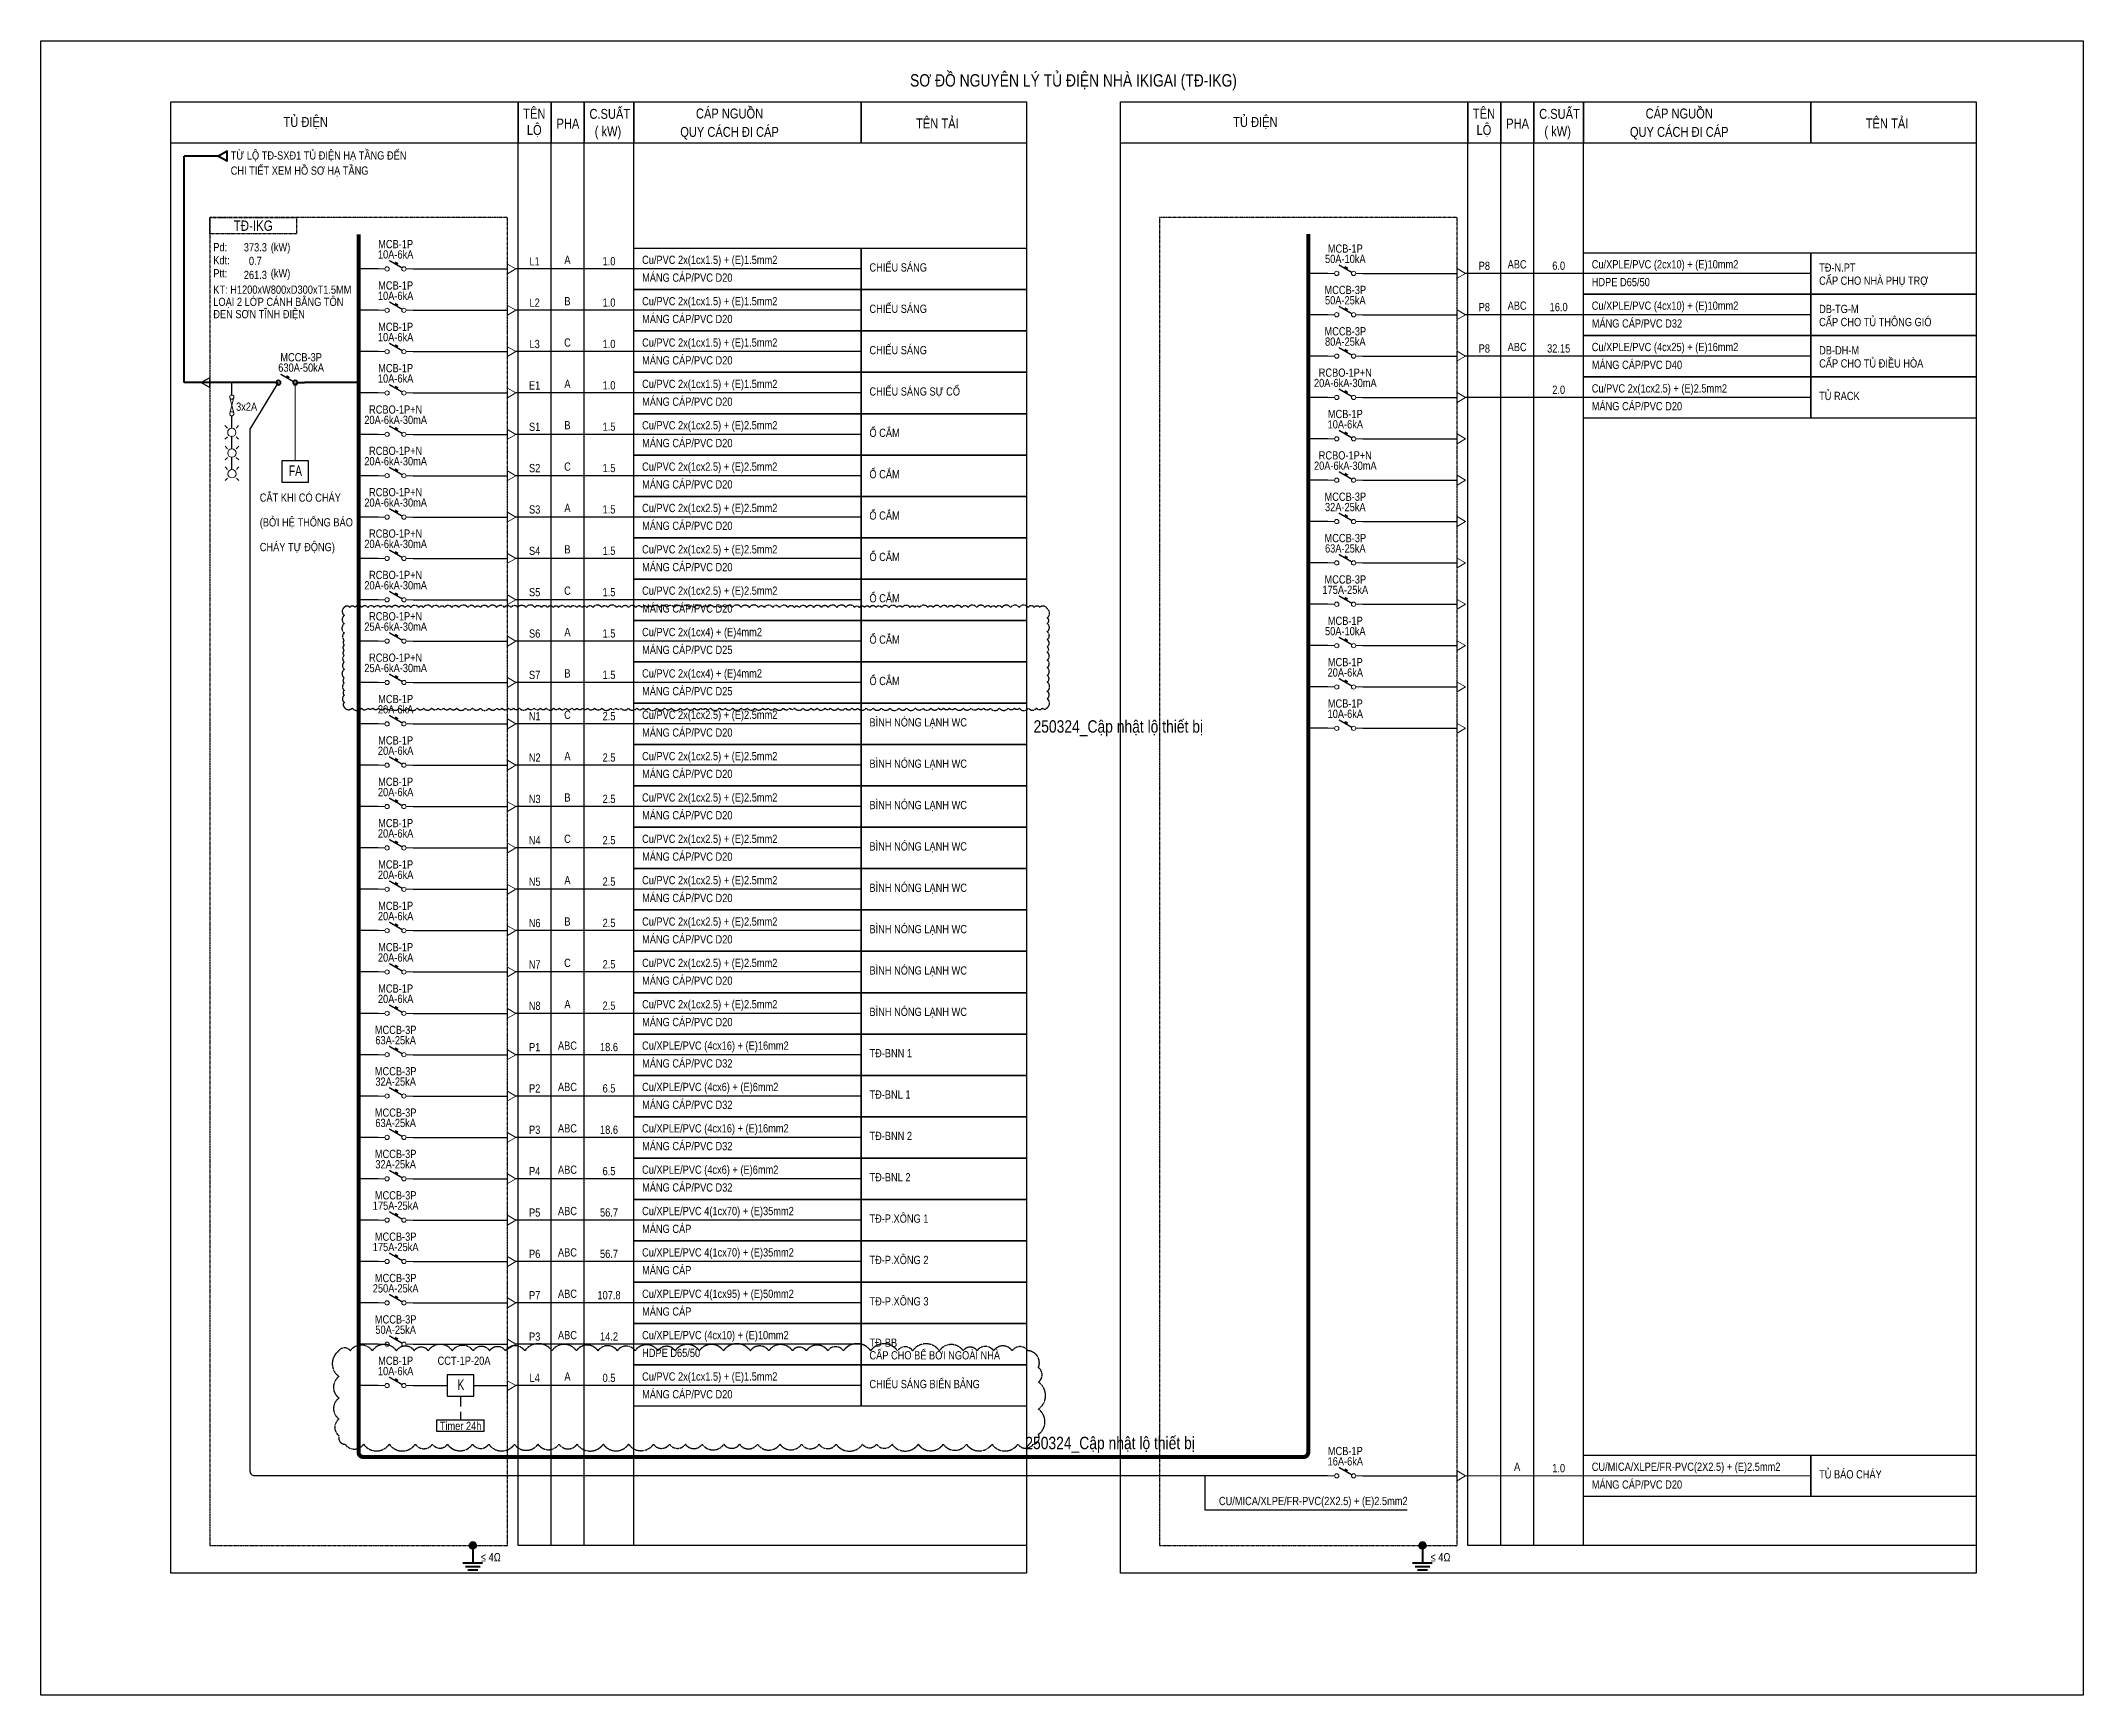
# Model space of a CAD drawing. Header units: millimetres. Extents: x -343543 to 400519, y -115663 to 104219.
# Drawn here: x -328386 to -278986, y 54009 to 94009 of the extents above; entities that cross this region are included whole.
import ezdxf
from ezdxf.enums import TextEntityAlignment as Align

# ---------------------------------------------------------------- set-up
doc = ezdxf.new("R2010")
doc.units = ezdxf.units.MM
doc.linetypes.add("$0$02'TUONG Xay$0$HIDDEN", pattern=[0.375, 0.25, -0.125])
doc.linetypes.add('CENTER', pattern=[50.8, 31.75, -6.35, 6.35, -6.35])
doc.layers.get('0').update_dxf_attribs({"color": 231, "lineweight": 0})
doc.layers.get('DefPoints').update_dxf_attribs({"color": 191})
for name, color, linetype, lineweight in [('A-SYMBOLS', 10, 'Continuous', 13), ('D-DAY', 3, 'Continuous', 40), ('E-EQUIP', 4, 'Continuous', 9), ('ICC-Text', 3, 'Continuous', 25), ('Sche', 1, 'Continuous', 0), ('tbd', 2, 'Continuous', 0)]:
    doc.layers.add(name, color=color, linetype=linetype, lineweight=lineweight)
for name, color, linetype in [('E-DB', 1, 'Continuous'), ('E-equi', 50, 'Continuous'), ('E-SCHEMATIC', 6, 'Continuous'), ('E-text', 3, 'Continuous'), ('INNO-GIOTHAI', 20, 'Continuous'), ('NETTHAY', 8, 'Continuous'), ('XR-EL-POWER$0$TEXT-VN', 7, 'Continuous')]:
    doc.layers.add(name, color=color, linetype=linetype)
doc.styles.add('E-TEXT 1', font='arial.ttf', dxfattribs={"width": 0.8})
doc.styles.add('UV-ABC', font='arial.ttf', dxfattribs={"width": 0.75})
doc.styles.add('VNCC-MEP', font='arial.ttf', dxfattribs={"width": 0.5})
doc.styles.add('VTK_Arial', font='arial.ttf', dxfattribs={"width": 0.8})
doc.dimstyles.new('A-2.5-DIM100', dxfattribs={"dimscale": 100, "dimtxt": 2.5, "dimasz": 1, "dimexe": 1, "dimexo": 0, "dimgap": 0.5, "dimtad": 1, "dimdec": 0, "dimzin": 12, "dimdsep": 46, "dimtxsty": 'VTK_Arial', "dimblk": 'ARCHTICK', "dimcen": 0, "dimdle": 1, "dimclrd": 256, "dimclre": 256, "dimclrt": 7, "dimadec": 1, "dimazin": 3, "dimtfac": 1, "dimtdec": 0, "dimtmove": 1, "dimatfit": 2, "dimfxl": 20, "dimtolj": 1, "dimtzin": 0, "dimlwd": -1, "dimlwe": -1, "dimarcsym": 0})

msp = doc.modelspace()

# ---------------------------------------------------------------- texts
at = {"layer": 'D-DAY', "style": 'E-TEXT 1', "width": 0.8}
for s, height, p in [('SƠ ĐỒ NGUYÊN LÝ TỦ ĐIỆN NHÀ IKIGAI (TĐ-IKG)', 300, (-303408.7, 92903.6)), ('MCCB-3P', 200, (-322091.2, 86258.7)), ('630A-50kA', 200, (-322091.2, 86008.5))]:
    msp.add_text(s, height=height, dxfattribs=at).set_placement(p, align=Align.CENTER)
for s, p in [('TỪ LỘ TĐ-SXĐ1 TỦ ĐIỆN HẠ TẦNG ĐẾN', (-323794, 91138.8)), ('CHI TIẾT XEM HỒ SƠ HẠ TẦNG', (-323794, 90772.2))]:
    msp.add_text(s, height=200, dxfattribs=at).set_placement(p)
for s, p in [('373.3', (-323197.8, 89017.2)), ('261.3', (-323197.8, 88349.7)), ('0.7', (-323197.8, 88688.2)), ('L1', (-316442.1, 88678.9)), ('1.0', (-314643.4, 88680.9)), ('P8', (-293471.2, 88570.6)), ('6.0', (-291672.5, 88572.6)), ('L2', (-316442.1, 87678.9)), ('1.0', (-314643.4, 87680.9)), ('P8', (-293471.2, 87570.6)), ('16.0', (-291672.5, 87572.6)), ('L3', (-316442.1, 86678.9)), ('1.0', (-314643.4, 86680.9)), ('P8', (-293471.2, 86570.6)), ('32.15', (-291672.5, 86572.6)), ('E1', (-316442.1, 85678.9)), ('1.0', (-314643.4, 85680.9)), ('2.0', (-291672.5, 85572.6)), ('S1', (-316442.1, 84678.9)), ('1.5', (-314643.4, 84680.9)), ('S2', (-316442.1, 83678.9)), ('1.5', (-314643.4, 83680.9)), ('S3', (-316442.1, 82678.9)), ('1.5', (-314643.4, 82680.9)), ('S4', (-316442.1, 81678.9)), ('1.5', (-314643.4, 81680.9)), ('S5', (-316442.1, 80678.9)), ('1.5', (-314643.4, 80680.9)), ('1.5', (-314643.4, 79680.9)), ('1.5', (-314643.4, 78680.9)), ('N1', (-316442.1, 77678.9)), ('2.5', (-314643.4, 77680.9)), ('N2', (-316442.1, 76678.9)), ('2.5', (-314643.4, 76680.9)), ('N3', (-316442.1, 75678.9)), ('2.5', (-314643.4, 75680.9)), ('N4', (-316442.1, 74678.9)), ('2.5', (-314643.4, 74680.9)), ('N5', (-316442.1, 73678.9)), ('2.5', (-314643.4, 73680.9)), ('N6', (-316442.1, 72678.9)), ('2.5', (-314643.4, 72680.9)), ('N7', (-316442.1, 71678.9)), ('2.5', (-314643.4, 71680.9)), ('N8', (-316442.1, 70678.9)), ('2.5', (-314643.4, 70680.9)), ('P1', (-316442.1, 69678.9)), ('18.6', (-314643.4, 69680.9)), ('P2', (-316442.1, 68678.9)), ('6.5', (-314643.4, 68680.9)), ('P3', (-316442.1, 67678.9)), ('18.6', (-314643.4, 67680.9)), ('P4', (-316442.1, 66678.9)), ('6.5', (-314643.4, 66680.9)), ('P5', (-316442.1, 65678.9)), ('56.7', (-314643.4, 65680.9)), ('P6', (-316442.1, 64678.9)), ('56.7', (-314643.4, 64680.9)), ('P7', (-316442.1, 63678.9)), ('107.8', (-314643.4, 63680.9)), ('P3', (-316442.1, 62678.9)), ('14.2', (-314643.4, 62680.9)), ('L4', (-316442.1, 61678.9)), ('0.5', (-314643.4, 61680.9)), ('1.0', (-291672.5, 59498))]:
    msp.add_text(s, height=200, dxfattribs=at).set_placement(p, align=Align.MIDDLE_CENTER)
at = {"layer": 'D-DAY', "ltscale": 10, "style": 'E-TEXT 1', "width": 0.8}
for s, p in [('CHIẾU SÁNG', (-308344, 88431.6)), ('CHIẾU SÁNG', (-308344, 87431.6)), ('CHIẾU SÁNG', (-308344, 86431.6)), ('CHIẾU SÁNG SỰ CỐ', (-308344, 85431.6)), ('TỦ RACK', (-285373.1, 85323.4)), ('Ổ CẮM', (-308344, 84431.6)), ('Ổ CẮM', (-308344, 83431.6)), ('Ổ CẮM', (-308344, 82431.6)), ('Ổ CẮM', (-308344, 81431.6)), ('Ổ CẮM', (-308344, 80431.6)), ('Ổ CẮM', (-308344, 79431.6)), ('Ổ CẮM', (-308344, 78431.6)), ('BÌNH NÓNG LẠNH WC', (-308344, 77431.6)), ('BÌNH NÓNG LẠNH WC', (-308344, 76431.6)), ('BÌNH NÓNG LẠNH WC', (-308344, 75431.6)), ('BÌNH NÓNG LẠNH WC', (-308344, 74431.6)), ('BÌNH NÓNG LẠNH WC', (-308344, 73431.6)), ('BÌNH NÓNG LẠNH WC', (-308344, 72431.6)), ('BÌNH NÓNG LẠNH WC', (-308344, 71431.6)), ('BÌNH NÓNG LẠNH WC', (-308344, 70431.6)), ('TĐ-BNN 1', (-308344, 69431.6)), ('TĐ-BNL 1', (-308344, 68431.6)), ('TĐ-BNN 2', (-308344, 67431.6)), ('TĐ-BNL 2', (-308344, 66431.6)), ('TĐ-P.XÔNG 1', (-308344, 65431.6)), ('TĐ-P.XÔNG 2', (-308344, 64431.6)), ('TĐ-P.XÔNG 3', (-308344, 63431.6)), ('TĐ-BB', (-308344, 62431.6)), ('CẤP CHO BỂ BƠI NGOÀI NHÀ', (-308344, 62126.2)), ('CHIẾU SÁNG BIỂN BẢNG', (-308344, 61431.6)), ('TỦ BÁO CHÁY', (-285373.2, 59248.8))]:
    msp.add_text(s, height=200, dxfattribs=at).set_placement(p)
at = {"layer": 'D-DAY', "color": 1, "ltscale": 10, "style": 'E-TEXT 1', "width": 0.8}
for s, p in [('TĐ-N.PT', (-285373.1, 88427.3)), ('CẤP CHO NHÀ PHỤ TRỢ', (-285373.1, 88110.4)), ('DB-TG-M', (-285373.1, 87427.3)), ('CẤP CHO TỦ THÔNG GIÓ', (-285373.1, 87110.4)), ('DB-DH-M', (-285373.1, 86427.3)), ('CẤP CHO TỦ ĐIỀU HÒA', (-285373.1, 86110.4))]:
    msp.add_text(s, height=200, dxfattribs=at).set_placement(p)
at = {"layer": 'D-DAY', "color": 4, "linetype": "$0$02'TUONG Xay$0$HIDDEN", "ltscale": 1000, "style": 'E-TEXT 1', "width": 0.8}
for s, p in [('S6', (-316442.1, 79678.9)), ('S7', (-316442.1, 78678.9))]:
    msp.add_text(s, height=200, dxfattribs=at).set_placement(p, align=Align.MIDDLE_CENTER)
at = {"layer": 'DefPoints', "style": 'UV-ABC', "width": 0.8}
for p in [(-304375.5, 77281.6), (-304573.8, 59956.1)]:
    msp.add_text('250324_Cập nhật lộ thiết bị', height=300, dxfattribs=at).set_placement(p)
at = {"layer": 'E-text', "style": 'E-TEXT 1', "width": 0.8}
for s, height, p in [('TÊN', 240, (-316450.9, 92128.7)), ('C.SUẤT', 240, (-314624.2, 92123.8)), ('CÁP NGUỒN', 240, (-311727.8, 92132.3)), ('TÊN', 240, (-293480.1, 92128.7)), ('C.SUẤT', 240, (-291653.3, 92123.8)), ('CÁP NGUỒN', 240, (-288756.9, 92132.3)), ('TỦ ĐIỆN', 240, (-321980.1, 91927.7)), ('LỘ', 240, (-316450.9, 91734.9)), ('PHA', 240, (-315637.2, 91888.7)), ('( kW)', 240, (-314668.4, 91703)), ('QUY CÁCH ĐI CÁP', 240, (-311727.8, 91687.7)), ('TÊN TẢI', 240, (-306701.2, 91892.2)), ('TỦ ĐIỆN', 240, (-299009.2, 91927.7)), ('LỘ', 240, (-293480.1, 91734.9)), ('PHA', 240, (-292666.3, 91888.7)), ('( kW)', 240, (-291697.5, 91703)), ('QUY CÁCH ĐI CÁP', 240, (-288756.9, 91687.7)), ('TÊN TẢI', 240, (-283730.3, 91892.2)), ('≤ 4Ω ', 200, (-317469.6, 57243.6)), ('≤ 4Ω ', 200, (-294498.7, 57243.6))]:
    msp.add_text(s, height=height, dxfattribs=at).set_placement(p, align=Align.CENTER)
for s, height, p in [('TĐ-IKG', 250, (-323250.6, 89540.5)), ('10A-6kA', 200, (-319804.5, 88845)), ('MCB-1P', 200, (-319804.5, 89095.2)), ('MCB-1P', 200, (-296833.6, 88986.9)), ('50A-10kA', 200, (-296833.6, 88736.7)), ('10A-6kA', 200, (-319804.5, 87845)), ('MCB-1P', 200, (-319804.5, 88095.2)), ('MCCB-3P', 200, (-296833.6, 87986.9)), ('50A-25kA', 200, (-296833.6, 87736.7)), ('10A-6kA', 200, (-319804.5, 86845)), ('MCB-1P', 200, (-319804.5, 87095.2)), ('MCCB-3P', 200, (-296833.6, 86986.9)), ('80A-25kA', 200, (-296833.6, 86736.7)), ('MCB-1P', 200, (-319804.5, 86095.2)), ('RCBO-1P+N', 200, (-296833.7, 85986.9)), ('10A-6kA', 200, (-319804.5, 85845)), ('20A-6kA-30mA', 200, (-296833.7, 85736.7)), ('RCBO-1P+N', 200, (-319804.5, 85095.2)), ('MCB-1P', 200, (-296833.7, 84986.9)), ('20A-6kA-30mA', 200, (-319804.5, 84845)), ('10A-6kA', 200, (-296833.7, 84736.7)), ('RCBO-1P+N', 200, (-319804.5, 84095.2)), ('RCBO-1P+N', 200, (-296833.7, 83986.9)), ('20A-6kA-30mA', 200, (-319804.5, 83845)), ('20A-6kA-30mA', 200, (-296833.7, 83736.7)), ('RCBO-1P+N', 200, (-319804.5, 83095.2)), ('MCCB-3P', 200, (-296833.7, 82986.9)), ('20A-6kA-30mA', 200, (-319804.5, 82845)), ('32A-25kA', 200, (-296833.7, 82736.7)), ('RCBO-1P+N', 200, (-319804.5, 82095.2)), ('MCCB-3P', 200, (-296833.7, 81986.9)), ('20A-6kA-30mA', 200, (-319804.5, 81845)), ('63A-25kA', 200, (-296833.7, 81736.7)), ('RCBO-1P+N', 200, (-319804.5, 81095.2)), ('MCCB-3P', 200, (-296833.7, 80986.9)), ('20A-6kA-30mA', 200, (-319804.5, 80845)), ('175A-25kA', 200, (-296833.7, 80736.7)), ('RCBO-1P+N', 200, (-319804.5, 80095.2)), ('MCB-1P', 200, (-296833.7, 79986.9)), ('25A-6kA-30mA', 200, (-319804.5, 79845)), ('50A-10kA', 200, (-296833.7, 79736.7)), ('RCBO-1P+N', 200, (-319804.5, 79095.2)), ('MCB-1P', 200, (-296833.7, 78986.9)), ('25A-6kA-30mA', 200, (-319804.5, 78845)), ('20A-6kA', 200, (-296833.7, 78736.7)), ('MCB-1P', 200, (-319804.5, 78095.2)), ('MCB-1P', 200, (-296833.7, 77986.9)), ('20A-6kA', 200, (-319804.5, 77845)), ('10A-6kA', 200, (-296833.7, 77736.7)), ('MCB-1P', 200, (-319804.5, 77095.2)), ('20A-6kA', 200, (-319804.5, 76845)), ('MCB-1P', 200, (-319804.5, 76095.2)), ('20A-6kA', 200, (-319804.5, 75845)), ('MCB-1P', 200, (-319804.5, 75095.2)), ('20A-6kA', 200, (-319804.5, 74845)), ('MCB-1P', 200, (-319804.5, 74095.2)), ('20A-6kA', 200, (-319804.5, 73845)), ('MCB-1P', 200, (-319804.5, 73095.2)), ('20A-6kA', 200, (-319804.5, 72845)), ('MCB-1P', 200, (-319804.5, 72095.2)), ('20A-6kA', 200, (-319804.5, 71845)), ('MCB-1P', 200, (-319804.5, 71095.2)), ('20A-6kA', 200, (-319804.5, 70845)), ('MCCB-3P', 200, (-319804.5, 70095.2)), ('63A-25kA', 200, (-319804.5, 69845)), ('MCCB-3P', 200, (-319804.5, 69095.2)), ('32A-25kA', 200, (-319804.5, 68845)), ('MCCB-3P', 200, (-319804.5, 68095.2)), ('63A-25kA', 200, (-319804.5, 67845)), ('MCCB-3P', 200, (-319804.5, 67095.2)), ('32A-25kA', 200, (-319804.5, 66845)), ('MCCB-3P', 200, (-319804.5, 66095.2)), ('175A-25kA', 200, (-319804.5, 65845)), ('175A-25kA', 200, (-319804.5, 64845)), ('MCCB-3P', 200, (-319804.5, 65095.2)), ('250A-25kA', 200, (-319804.5, 63845)), ('MCCB-3P', 200, (-319804.5, 64095.2)), ('MCCB-3P', 200, (-319804.5, 63095.2)), ('50A-25kA', 200, (-319804.5, 62845)), ('10A-6kA', 200, (-319804.5, 61845)), ('MCB-1P', 200, (-319804.5, 62095.2)), ('CCT-1P-20A', 200, (-318150.5, 62095.2)), ('Timer 24h', 200, (-318233.7, 60518.1)), ('MCB-1P', 200, (-296833.7, 59912.3)), ('16A-6kA', 200, (-296833.7, 59662.1))]:
    msp.add_text(s, height=height, dxfattribs=at).set_placement(p, align=Align.MIDDLE_CENTER)
for s, p in [('Pd:                 (kW)', (-324215.4, 88921.8)), ('Kdt:', (-324215.4, 88605.7)), ('Ptt:                 (kW)', (-324215.4, 88289.6))]:
    msp.add_text(s, height=200, dxfattribs=at).set_placement(p)
at = {"layer": 'E-text', "ltscale": 0.3, "style": 'E-TEXT 1', "width": 0.8}
for s, p in [('A', (-315648.4, 88714.7)), ('ABC', (-292677.6, 88606.4)), ('B', (-315648.4, 87714.7)), ('ABC', (-292677.6, 87606.4)), ('C', (-315648.4, 86714.7)), ('ABC', (-292677.6, 86606.4)), ('A', (-315648.4, 85714.7)), ('B', (-315648.4, 84714.7)), ('C', (-315648.4, 83714.7)), ('A', (-315648.4, 82714.7)), ('B', (-315648.4, 81714.7)), ('C', (-315648.4, 80714.7)), ('A', (-315648.4, 79714.7)), ('B', (-315648.4, 78714.7)), ('C', (-315648.4, 77714.7)), ('A', (-315648.4, 76714.7)), ('B', (-315648.4, 75714.7)), ('C', (-315648.4, 74714.7)), ('A', (-315648.5, 73714.7)), ('B', (-315648.5, 72714.7)), ('C', (-315648.5, 71714.7)), ('A', (-315648.5, 70714.7)), ('ABC', (-315648.4, 69714.7)), ('ABC', (-315648.4, 68714.7)), ('ABC', (-315648.4, 67714.7)), ('ABC', (-315648.4, 66714.7)), ('ABC', (-315648.4, 65714.7)), ('ABC', (-315648.4, 64714.7)), ('ABC', (-315648.4, 63714.7)), ('ABC', (-315648.4, 62714.7)), ('A', (-315648.4, 61714.7)), ('A', (-292677.6, 59531.8))]:
    msp.add_text(s, height=200, dxfattribs=at).set_placement(p, align=Align.MIDDLE_CENTER)
at = {"layer": 'E-text', "style": 'E-TEXT 1', "width": 0.8}
for s, p in [('Cu/PVC 2x(1cx1.5) + (E)1.5mm2 ', (-313843.5, 88714.7)), ('MÁNG CÁP/PVC D20', (-313843.5, 88284.5)), ('Cu/XPLE/PVC (2cx10) + (E)10mm2 ', (-290872.7, 88606.4)), ('KT: H1200xW800xD300xT1.5MM', (-324215.4, 87993.6)), ('HDPE D65/50', (-290872.7, 88176.2)), ('ĐEN SƠN TĨNH ĐIỆN', (-324215.4, 87401.7)), ('LOẠI 2 LỚP CÁNH BẰNG TÔN', (-324215.4, 87697.6)), ('Cu/PVC 2x(1cx1.5) + (E)1.5mm2 ', (-313843.5, 87714.7)), ('Cu/XPLE/PVC (4cx10) + (E)10mm2 ', (-290872.7, 87606.4)), ('MÁNG CÁP/PVC D20', (-313843.5, 87284.5)), ('MÁNG CÁP/PVC D32', (-290872.7, 87176.2)), ('Cu/PVC 2x(1cx1.5) + (E)1.5mm2 ', (-313843.5, 86714.7)), ('Cu/XPLE/PVC (4cx25) + (E)16mm2 ', (-290872.7, 86606.4)), ('MÁNG CÁP/PVC D20', (-313843.5, 86284.5)), ('MÁNG CÁP/PVC D40', (-290872.7, 86176.2)), ('Cu/PVC 2x(1cx1.5) + (E)1.5mm2 ', (-313843.5, 85714.7)), ('Cu/PVC 2x(1cx2.5) + (E)2.5mm2 ', (-290872.7, 85606.4)), ('MÁNG CÁP/PVC D20', (-313843.5, 85284.5)), ('MÁNG CÁP/PVC D20', (-290872.7, 85176.2)), ('Cu/PVC 2x(1cx2.5) + (E)2.5mm2 ', (-313843.5, 84714.7)), ('MÁNG CÁP/PVC D20', (-313843.5, 84284.5)), ('Cu/PVC 2x(1cx2.5) + (E)2.5mm2 ', (-313843.5, 83714.7)), ('MÁNG CÁP/PVC D20', (-313843.5, 83284.5)), ('Cu/PVC 2x(1cx2.5) + (E)2.5mm2 ', (-313843.5, 82714.7)), ('MÁNG CÁP/PVC D20', (-313843.5, 82284.5)), ('Cu/PVC 2x(1cx2.5) + (E)2.5mm2 ', (-313843.5, 81714.7)), ('MÁNG CÁP/PVC D20', (-313843.5, 81284.5)), ('Cu/PVC 2x(1cx2.5) + (E)2.5mm2 ', (-313843.5, 80714.7)), ('MÁNG CÁP/PVC D20', (-313843.5, 80284.5)), ('Cu/PVC 2x(1cx4) + (E)4mm2 ', (-313843.5, 79714.7)), ('MÁNG CÁP/PVC D25', (-313843.5, 79284.5)), ('Cu/PVC 2x(1cx4) + (E)4mm2 ', (-313843.5, 78714.7)), ('MÁNG CÁP/PVC D25', (-313843.5, 78284.5)), ('Cu/PVC 2x(1cx2.5) + (E)2.5mm2 ', (-313843.5, 77714.7)), ('MÁNG CÁP/PVC D20', (-313843.5, 77284.5)), ('Cu/PVC 2x(1cx2.5) + (E)2.5mm2 ', (-313843.5, 76714.7)), ('MÁNG CÁP/PVC D20', (-313843.5, 76284.5)), ('Cu/PVC 2x(1cx2.5) + (E)2.5mm2 ', (-313843.5, 75714.7)), ('MÁNG CÁP/PVC D20', (-313843.5, 75284.5)), ('Cu/PVC 2x(1cx2.5) + (E)2.5mm2 ', (-313843.5, 74714.7)), ('MÁNG CÁP/PVC D20', (-313843.5, 74284.5)), ('Cu/PVC 2x(1cx2.5) + (E)2.5mm2 ', (-313843.5, 73714.7)), ('MÁNG CÁP/PVC D20', (-313843.5, 73284.5)), ('Cu/PVC 2x(1cx2.5) + (E)2.5mm2 ', (-313843.5, 72714.7)), ('MÁNG CÁP/PVC D20', (-313843.5, 72284.5)), ('Cu/PVC 2x(1cx2.5) + (E)2.5mm2 ', (-313843.5, 71714.7)), ('MÁNG CÁP/PVC D20', (-313843.5, 71284.5)), ('Cu/PVC 2x(1cx2.5) + (E)2.5mm2 ', (-313843.5, 70714.7)), ('MÁNG CÁP/PVC D20', (-313843.5, 70284.5)), ('Cu/XPLE/PVC (4cx16) + (E)16mm2 ', (-313843.5, 69714.7)), ('MÁNG CÁP/PVC D32', (-313843.5, 69284.5)), ('Cu/XPLE/PVC (4cx6) + (E)6mm2 ', (-313843.5, 68714.7)), ('MÁNG CÁP/PVC D32', (-313843.5, 68284.5)), ('Cu/XPLE/PVC (4cx16) + (E)16mm2 ', (-313843.5, 67714.7)), ('MÁNG CÁP/PVC D32', (-313843.5, 67284.5)), ('Cu/XPLE/PVC (4cx6) + (E)6mm2 ', (-313843.5, 66714.7)), ('MÁNG CÁP/PVC D32', (-313843.5, 66284.5)), ('Cu/XPLE/PVC 4(1cx70) + (E)35mm2 ', (-313843.5, 65714.7)), ('MÁNG CÁP', (-313843.5, 65284.5)), ('Cu/XPLE/PVC 4(1cx70) + (E)35mm2 ', (-313843.5, 64714.7)), ('MÁNG CÁP', (-313843.5, 64284.5)), ('Cu/XPLE/PVC 4(1cx95) + (E)50mm2 ', (-313843.5, 63714.7)), ('MÁNG CÁP', (-313843.5, 63284.5)), ('Cu/XPLE/PVC (4cx10) + (E)10mm2 ', (-313843.5, 62714.7)), ('HDPE D65/50', (-313843.5, 62284.5)), ('Cu/PVC 2x(1cx1.5) + (E)1.5mm2 ', (-313843.5, 61714.7)), ('MÁNG CÁP/PVC D20', (-313843.5, 61284.5)), ('CU/MICA/XLPE/FR-PVC(2X2.5) + (E)2.5mm2 ', (-290872.7, 59531.8)), ('CU/MICA/XLPE/FR-PVC(2X2.5) + (E)2.5mm2 ', (-299890.7, 58703.6)), ('MÁNG CÁP/PVC D20', (-290872.7, 59101.6))]:
    msp.add_text(s, height=200, dxfattribs=at).set_placement(p, align=Align.MIDDLE_LEFT)
at = {"layer": 'E-text', "color": 4, "style": 'VNCC-MEP', "width": 0.7}
for s, height, p in [('FA', 258.01, (-322391.3, 83483.6, 0)), ('K', 258, (-318311.3, 61385.6, 0))]:
    msp.add_text(s, height=height, dxfattribs=at).set_placement(p)
at = {"layer": 'E-text', "insert": (-323091.1, 83065.8), "char_height": 200, "width": 2693.394, "attachment_point": 1, "line_spacing_factor": 1.79432, "style": 'E-TEXT 1'}
msp.add_mtext('CẮT KHI CÓ CHÁY \\P(BỞI HỆ THỐNG BÁO CHÁY TỰ ĐỘNG)', dxfattribs=at)

# ---------------------------------------------------------------- blocks, each defined once
blk = doc.blocks.new('mccb')
at = {"color": 0}
for p, q in [((0, 679), (0, 849)), ((0, 170), (0, 0))]:
    blk.add_line(p, q, dxfattribs=at)
for points, const_width in [([(-25, 265), (-205, 577)], 34), ([(-120, 362), (-163, 435)], 40.8)]:
    blk.add_lwpolyline(points, dxfattribs=dict(at, const_width=const_width))
for centre in [(0, 628), (0, 221)]:
    blk.add_circle(centre, 50.9, dxfattribs=at)
blk = doc.blocks.new('di21')
at = {"layer": 'tbd'}
for p, q in [((-281, 73), (281, -73)), ((-281, -73), (281, 73))]:
    blk.add_line(p, q, dxfattribs=at)
for centre in [(-300, 0), (300, 0)]:
    blk.add_circle(centre, 75, dxfattribs=at)
blk = doc.blocks.new('den bao pha')
at = {"color": 0}
for p, q in [((-106, 106), (-165, 165)), ((106, 106), (165, 165)), ((-106, -106), (-165, -165)), ((106, -106), (165, -165))]:
    blk.add_line(p, q, dxfattribs=at)
blk.add_circle((0, 0), 100, dxfattribs=at)
blk = doc.blocks.new('DEN BAO PHA 2')
at = {"layer": 'E-SCHEMATIC', "ltscale": 0.05}
for p, q in [((0, -300), (0, 0)), ((0, -1104), (0, -804)), ((2, -1604), (2, -1304)), ((4, -2104), (4, -1804))]:
    blk.add_line(p, q, dxfattribs=at)
at = {"color": 0, "xscale": -0.6719999999040738, "yscale": 0.6719999999040738, "zscale": 0.6719999999040738, "rotation": 90}
blk.add_blockref('di21', (0, -552), dxfattribs=at)
at = {"color": 1}
blk.add_blockref('den bao pha', (0, -1204), dxfattribs=at)
at = {"color": 2}
blk.add_blockref('den bao pha', (2, -1704), dxfattribs=at)
at = {"color": 5}
blk.add_blockref('den bao pha', (4, -2204), dxfattribs=at)
at = {"layer": 'E-text', "style": 'E-TEXT 1'}
blk.add_attdef('FUSE', text='', height=200, dxfattribs=at).set_placement((103, -481), align=Align.TOP_LEFT)
blk = doc.blocks.new('tiep dia')
at = {"layer": 'D-DAY'}
blk.add_hatch(color=256, dxfattribs=at).paths.add_polyline_path([(80, 0, 1), (-80, 0, 1)])
for p, q in [((0, 0), (0, -426)), ((-239, -426), (239, -426)), ((-177, -510), (177, -510)), ((-116, -595), (123, -595))]:
    blk.add_line(p, q, dxfattribs=at)
blk.add_circle((0, 0), 79.8, dxfattribs=at)
blk = doc.blocks.new('_ArchTick')
at = {"color": 0, "linetype": 'ByBlock', "const_width": 0.15}
blk.add_lwpolyline([(-0.5, -0.5), (0.5, 0.5)], dxfattribs=at)

# ---------------------------------------------------------------- linework, layer by layer
at = {"layer": 'A-SYMBOLS'}
msp.add_line((-285572.4, 59311.9), (-293925.7, 59311.9), dxfattribs=at)
msp.add_lwpolyline([(-322232.3, 85745.3), (-322232.3, 83850.7)], dxfattribs=at)
at = {"layer": 'D-DAY', "ltscale": 0.05}
for p, q in [((-324916.1, 85745.2), (-324916.1, 91222.7)), ((-324088.1, 91222.7), (-324916.1, 91222.7)), ((-322860.5, 85745.3), (-324916.1, 85745.2)), ((-320701.2, 85745.3), (-322011.5, 85745.3))]:
    msp.add_line(p, q, dxfattribs=at)
at = {"layer": 'D-DAY', "color": 2, "ltscale": 0.05}
msp.add_lwpolyline([(-324088.1, 91222.7), (-323883.4, 91104.5), (-323883.4, 91340.9)], close=True, dxfattribs=at)
at = {"layer": 'DefPoints'}
msp.add_lwpolyline([(-328386.5, 94009.1), (-278986.5, 94009.1), (-278986.5, 54009.1), (-328386.5, 54009.1)], close=True, dxfattribs=at)
at = {"layer": 'DefPoints', "color": 4, "linetype": "$0$02'TUONG Xay$0$HIDDEN"}
msp.add_lwpolyline([(-321046.7, 80310, 0.5205671), (-321046.7, 80115.7, 0.5205671), (-321046.7, 79917.1, 0.5205671), (-321046.7, 79693.4, 0.5205671), (-321046.7, 79521, 0.5205671), (-321046.7, 79401.5, 0.5205671), (-321046.7, 79274.2, 0.5205671), (-321046.7, 79145, 0.5205671), (-321046.7, 78991.4, 0.5205671), (-321046.7, 78815.1, 0.5205671), (-321046.7, 78601.8, 0.5205671), (-321046.7, 78480, 0.5205671), (-321046.7, 78307.2, 0.5205671), (-321046.7, 78187, 0.5205671), (-321046.7, 78011.5, 0.5205671), (-321046.7, 77899.1, 0.5205671), (-320853, 77876.1, 0.5205671), (-320636, 77876.1, 0.5205671), (-320472.5, 77876.1, 0.5205671), (-320356.8, 77876.1, 0.5205671), (-320220.1, 77876.1, 0.5205671), (-320057.1, 77876.1, 0.5205671), (-319911.4, 77876.1, 0.5205671), (-319712.6, 77876.1, 0.5205671), (-319504.4, 77876.1, 0.5205671), (-319284, 77876.1, 0.5205671), (-319126.6, 77876.1, 0.5205671), (-318930.3, 77876.1, 0.5205671), (-318777.2, 77876.1, 0.5205671), (-318645.1, 77876.1, 0.5205671), (-318488.6, 77876.1, 0.5205671), (-318329.6, 77876.1, 0.5205671), (-318116.2, 77876.1, 0.5205671), (-317944.6, 77876.1, 0.5205671), (-317757.7, 77876.1, 0.5205671), (-317544.5, 77876.1, 0.5205671), (-317355.5, 77876.1, 0.5205671), (-317232.6, 77876.1, 0.5205671), (-317077.9, 77876.1, 0.5205671), (-316952.7, 77876.1, 0.5205671), (-316810.2, 77876.1, 0.5205671), (-316605.8, 77876.1, 0.5205671), (-316460.1, 77876.1, 0.5205671), (-316303.3, 77876.1, 0.5205671), (-316163.9, 77876.1, 0.5205671), (-315982, 77876.1, 0.5205671), (-315845.9, 77876.1, 0.5205671), (-315693.4, 77876.1, 0.5205671), (-315543.5, 77876.1, 0.5205671), (-315418.2, 77876.1, 0.5205671), (-315277, 77876.1, 0.5205671), (-315158.7, 77876.1, 0.5205671), (-314988.7, 77876.1, 0.5205671), (-314816.4, 77876.1, 0.5205671), (-314604.3, 77876.1, 0.5205671), (-314473.4, 77876.1, 0.5205671), (-314355.9, 77876.1, 0.5205671), (-314174.9, 77876.1, 0.5205671), (-313970.5, 77876.1, 0.5205671), (-313818.5, 77876.1, 0.5205671), (-313695.1, 77876.1, 0.5205671), (-313481.3, 77876.1, 0.5205671), (-313294.1, 77876.1, 0.5205671), (-313136.6, 77876.1, 0.5205671), (-312922.6, 77876.1, 0.5205671), (-312760.1, 77876.1, 0.5205671), (-312578.2, 77876.1, 0.5205671), (-312426.4, 77876.1, 0.5205671), (-312312.5, 77876.1, 0.5205671), (-312184.4, 77876.1, 0.5205671), (-311970.9, 77876.1, 0.5205671), (-311830.8, 77876.1, 0.5205671), (-311647.9, 77876.1, 0.5205671), (-311447.8, 77876.1, 0.5205671), (-311301.9, 77876.1, 0.5205671), (-311113.1, 77876.1, 0.5205671), (-310927.6, 77876.1, 0.5205671), (-310797.3, 77876.1, 0.5205671), (-310625.1, 77876.1, 0.5205671), (-310426.7, 77876.1, 0.5205671), (-310273.3, 77876.1, 0.5205671), (-310153.5, 77876.1, 0.5205671), (-309952, 77876.1, 0.5205671), (-309759.8, 77876.1, 0.5205671), (-309609.1, 77876.1, 0.5205671), (-309417.4, 77876.1, 0.5205671), (-309286, 77876.1, 0.5205671), (-309102.5, 77876.1, 0.5205671), (-308922.8, 77876.1, 0.5205671), (-308768.5, 77876.1, 0.5205671), (-308626.5, 77876.1, 0.5205671), (-308423.8, 77876.1, 0.5205671), (-308251.2, 77876.1, 0.5205671), (-308053.1, 77876.1, 0.5205671), (-307848.6, 77876.1, 0.5205671), (-307630.5, 77876.1, 0.5205671), (-307444.8, 77876.1, 0.5205671), (-307229.7, 77876.1, 0.5205671), (-307050.6, 77876.1, 0.5205671), (-306857, 77876.1, 0.5205671), (-306673.1, 77876.1, 0.5205671), (-306548.8, 77876.1, 0.5205671), (-306408.7, 77876.1, 0.5205671), (-306275.7, 77876.1, 0.5205671), (-306073.4, 77876.1, 0.5205671), (-305888.9, 77876.1, 0.5205671), (-305710.4, 77876.1, 0.5205671), (-305582.4, 77876.1, 0.5205671), (-305422.1, 77876.1, 0.5205671), (-305200.3, 77876.1, 0.5205671), (-304985, 77876.1, 0.5205671), (-304837.9, 77876.1, 0.5205671), (-304721, 77876.1, 0.5205671), (-304498.6, 77876.1, 0.5205671), (-304303.9, 77876.1, 0.5205671), (-304160.4, 77876.1, 0.5205671), (-304042.5, 77886.7, 0.5205671), (-304042.5, 78098.8, 0.5205671), (-304042.5, 78281.5, 0.5205671), (-304042.5, 78500.7, 0.5205671), (-304042.5, 78664.2, 0.5205671), (-304042.5, 78855.2, 0.5205671), (-304042.5, 79036.5, 0.5205671), (-304042.5, 79227.1, 0.5205671), (-304042.5, 79358, 0.5205671), (-304042.5, 79532.6, 0.5205671), (-304042.5, 79723.5, 0.5205671), (-304042.5, 79921.1, 0.5205671), (-304042.5, 80060.1, 0.5205671), (-304042.5, 80273.4, 0.5205671), (-304225, 80310, 0.5205671), (-304357.7, 80310, 0.5205671), (-304507.1, 80310, 0.5205671), (-304723.4, 80310, 0.5205671), (-304931.7, 80310, 0.5205671), (-305137.7, 80310, 0.5205671), (-305283.6, 80310, 0.5205671), (-305409.9, 80310, 0.5205671), (-305551.7, 80310, 0.5205671), (-305747.6, 80310, 0.5205671), (-305958.4, 80310, 0.5205671), (-306114.1, 80310, 0.5205671), (-306301.2, 80310, 0.5205671), (-306451.4, 80310, 0.5205671), (-306623.6, 80310, 0.5205671), (-306802.5, 80310, 0.5205671), (-306930.6, 80310, 0.5205671), (-307132.3, 80310, 0.5205671), (-307246.9, 80310, 0.5205671), (-307362.8, 80310, 0.5205671), (-307549.5, 80310, 0.5205671), (-307681.6, 80310, 0.5205671), (-307872.2, 80310, 0.5205671), (-308049.8, 80310, 0.5205671), (-308181.2, 80310, 0.5205671), (-308338.3, 80310, 0.5205671), (-308464, 80310, 0.5205671), (-308588.7, 80310, 0.5205671), (-308707.3, 80310, 0.5205671), (-308914.8, 80310, 0.5205671), (-309129.2, 80310, 0.5205671), (-309341.5, 80310, 0.5205671), (-309505.6, 80310, 0.5205671), (-309692, 80310, 0.5205671), (-309862.3, 80310, 0.5205671), (-310038.6, 80310, 0.5205671), (-310160.2, 80310, 0.5205671), (-310317.3, 80310, 0.5205671), (-310517.5, 80310, 0.5205671), (-310682.9, 80310, 0.5205671), (-310886.1, 80310, 0.5205671), (-311028.1, 80310, 0.5205671), (-311249.4, 80310, 0.5205671), (-311444.5, 80310, 0.5205671), (-311666.5, 80310, 0.5205671), (-311834.3, 80310, 0.5205671), (-311966.4, 80310, 0.5205671), (-312096.7, 80310, 0.5205671), (-312263.2, 80310, 0.5205671), (-312387.3, 80310, 0.5205671), (-312581, 80310, 0.5205671), (-312706.1, 80310, 0.5205671), (-312883.5, 80310, 0.5205671), (-313067.1, 80310, 0.5205671), (-313243.4, 80310, 0.5205671), (-313415.6, 80310, 0.5205671), (-313598, 80310, 0.5205671), (-313717, 80310, 0.5205671), (-313851.2, 80310, 0.5205671), (-313996.4, 80310, 0.5205671), (-314169.4, 80310, 0.5205671), (-314336.8, 80310, 0.5205671), (-314458.4, 80310, 0.5205671), (-314673.4, 80310, 0.5205671), (-314819.1, 80310, 0.5205671), (-315030.6, 80310, 0.5205671), (-315174.7, 80310, 0.5205671), (-315290.8, 80310, 0.5205671), (-315423.6, 80310, 0.5205671), (-315575, 80310, 0.5205671), (-315696.6, 80310, 0.5205671), (-315862.2, 80310, 0.5205671), (-315990.1, 80310, 0.5205671), (-316129, 80310, 0.5205671), (-316278.4, 80310, 0.5205671), (-316437.3, 80310, 0.5205671), (-316657.8, 80310, 0.5205671), (-316848.5, 80310, 0.5205671), (-317011.8, 80310, 0.5205671), (-317176.6, 80310, 0.5205671), (-317361.3, 80310, 0.5205671), (-317564.3, 80310, 0.5205671), (-317752.3, 80310, 0.5205671), (-317881.4, 80310, 0.5205671), (-318060, 80310, 0.5205671), (-318278.8, 80310, 0.5205671), (-318444.5, 80310, 0.5205671), (-318624.3, 80310, 0.5205671), (-318746.7, 80310, 0.5205671), (-318927.7, 80310, 0.5205671), (-319134.5, 80310, 0.5205671), (-319247, 80310, 0.5205671), (-319440, 80310, 0.5205671), (-319580.2, 80310, 0.5205671), (-319728, 80310, 0.5205671), (-319899.4, 80310, 0.5205671), (-320016.8, 80310, 0.5205671), (-320169.3, 80310, 0.5205671), (-320323, 80310, 0.5205671), (-320473.7, 80310, 0.5205671), (-320622, 80310, 0.5205671), (-320783.7, 80310, 0.5205671), (-320915.2, 80310, 0.5205671)], format="xyb", close=True, dxfattribs=at)
at = {"layer": 'E-DB', "color": 2, "linetype": 'CENTER', "ltscale": 0.02}
for points in [[(-317101.2, 89736.2), (-324301.2, 89736.2), (-324301.3, 57631.3), (-317101.2, 57631.3)], [(-324301.2, 89736.2), (-322200.1, 89736.2), (-322200.1, 89344.9), (-324301.2, 89344.9)], [(-294130.3, 89736.2), (-301330.3, 89736.2), (-301330.4, 57631.3), (-294130.4, 57631.3)]]:
    msp.add_lwpolyline(points, close=True, dxfattribs=at)
at = {"layer": 'E-equi', "ltscale": 0.05}
msp.add_lwpolyline([(-324505.7, 85745.2), (-324301.2, 85627.2), (-324301.2, 85863.3)], close=True, dxfattribs=at)
at = {"layer": 'E-EQUIP', "ltscale": 0.05}
for points in [[(-316896.5, 88494.7), (-317101.2, 88612.9), (-317101.2, 88376.6)], [(-293925.6, 88386.5), (-294130.3, 88504.6), (-294130.3, 88268.3)], [(-316896.5, 87494.7), (-317101.2, 87612.9), (-317101.2, 87376.6)], [(-293925.6, 87386.5), (-294130.3, 87504.6), (-294130.3, 87268.3)], [(-316896.5, 86494.7), (-317101.2, 86612.9), (-317101.2, 86376.6)], [(-293925.6, 86386.5), (-294130.3, 86504.6), (-294130.3, 86268.3)], [(-316896.5, 85494.7), (-317101.2, 85612.9), (-317101.2, 85376.6)], [(-293925.6, 85386.5), (-294130.3, 85504.6), (-294130.3, 85268.3)], [(-316896.5, 84494.7), (-317101.2, 84612.9), (-317101.2, 84376.6)], [(-293925.8, 84386.5), (-294130.4, 84504.6), (-294130.4, 84268.3)], [(-316896.5, 83494.7), (-317101.2, 83612.9), (-317101.2, 83376.6)], [(-293925.8, 83386.5), (-294130.4, 83504.6), (-294130.4, 83268.3)], [(-316896.5, 82494.7), (-317101.2, 82612.9), (-317101.2, 82376.6)], [(-293925.7, 82386.5), (-294130.4, 82504.6), (-294130.4, 82268.3)], [(-316896.5, 81494.7), (-317101.2, 81612.9), (-317101.2, 81376.6)], [(-293925.7, 81386.5), (-294130.4, 81504.6), (-294130.4, 81268.3)], [(-316896.5, 80494.7), (-317101.2, 80612.9), (-317101.2, 80376.6)], [(-293925.7, 80386.5), (-294130.4, 80504.6), (-294130.4, 80268.3)], [(-316896.5, 79494.7), (-317101.2, 79612.9), (-317101.2, 79376.6)], [(-293925.7, 79386.5), (-294130.4, 79504.6), (-294130.4, 79268.3)], [(-316896.5, 78494.7), (-317101.2, 78612.9), (-317101.2, 78376.6)], [(-293925.7, 78386.5), (-294130.4, 78504.6), (-294130.4, 78268.3)], [(-316896.5, 77494.7), (-317101.2, 77612.9), (-317101.2, 77376.6)], [(-293925.7, 77386.5), (-294130.4, 77504.6), (-294130.4, 77268.3)], [(-316896.5, 76494.7), (-317101.2, 76612.9), (-317101.2, 76376.6)], [(-316896.5, 75494.7), (-317101.2, 75612.9), (-317101.2, 75376.6)], [(-316896.5, 74494.7), (-317101.2, 74612.9), (-317101.2, 74376.6)], [(-316896.5, 73494.7), (-317101.2, 73612.9), (-317101.2, 73376.6)], [(-316896.5, 72494.7), (-317101.2, 72612.9), (-317101.2, 72376.6)], [(-316896.5, 71494.7), (-317101.2, 71612.9), (-317101.2, 71376.6)], [(-316896.5, 70494.7), (-317101.2, 70612.9), (-317101.2, 70376.6)], [(-316896.5, 69494.7), (-317101.2, 69612.9), (-317101.2, 69376.6)], [(-316896.5, 68494.7), (-317101.2, 68612.9), (-317101.2, 68376.6)], [(-316896.5, 67494.7), (-317101.2, 67612.9), (-317101.2, 67376.6)], [(-316896.5, 66494.7), (-317101.2, 66612.9), (-317101.2, 66376.6)], [(-316896.5, 65494.7), (-317101.2, 65612.9), (-317101.2, 65376.6)], [(-316896.5, 64494.7), (-317101.2, 64612.9), (-317101.2, 64376.6)], [(-316896.5, 63494.7), (-317101.2, 63612.9), (-317101.2, 63376.6)], [(-316896.5, 62494.7), (-317101.2, 62612.9), (-317101.2, 62376.6)], [(-316896.5, 61494.7), (-317101.2, 61612.9), (-317101.2, 61376.6)], [(-293925.7, 59311.9), (-294130.4, 59430), (-294130.4, 59193.7)]]:
    msp.add_lwpolyline(points, close=True, dxfattribs=at)
at = {"layer": 'E-SCHEMATIC', "ltscale": 0.05}
for p, q in [((-320225.7, 88494.7), (-320701.2, 88494.7)), ((-319376.7, 88494.7), (-317101.2, 88494.7)), ((-308543.2, 88494.7), (-316896.5, 88494.7)), ((-297254.8, 88386.5), (-297730.3, 88386.5)), ((-296405.8, 88386.5), (-294130.3, 88386.5)), ((-285572.3, 88386.5), (-293925.6, 88386.5)), ((-320225.7, 87494.7), (-320701.2, 87494.7)), ((-319376.7, 87494.7), (-317101.2, 87494.7)), ((-308543.2, 87494.7), (-316896.5, 87494.7)), ((-297254.8, 87386.5), (-297730.3, 87386.5)), ((-296405.8, 87386.5), (-294130.3, 87386.5)), ((-285572.3, 87386.5), (-293925.6, 87386.5)), ((-320225.7, 86494.7), (-320701.2, 86494.7)), ((-319376.7, 86494.7), (-317101.2, 86494.7)), ((-308543.2, 86494.7), (-316896.5, 86494.7)), ((-297254.8, 86386.5), (-297730.3, 86386.5)), ((-296405.8, 86386.5), (-294130.3, 86386.5)), ((-285572.3, 86386.5), (-293925.6, 86386.5)), ((-320225.7, 85494.7), (-320701.2, 85494.7)), ((-319376.7, 85494.7), (-317101.2, 85494.7)), ((-308543.2, 85494.7), (-316896.5, 85494.7)), ((-297254.8, 85386.5), (-297730.3, 85386.5)), ((-296405.8, 85386.5), (-294130.3, 85386.5)), ((-285572.3, 85386.5), (-293925.6, 85386.5)), ((-320225.7, 84494.7), (-320701.2, 84494.7)), ((-319376.7, 84494.7), (-317101.2, 84494.7)), ((-308543.2, 84494.7), (-316896.5, 84494.7)), ((-297255, 84386.5), (-297730.5, 84386.5)), ((-296406, 84386.5), (-294130.4, 84386.5)), ((-320225.7, 83494.7), (-320701.2, 83494.7)), ((-319376.7, 83494.7), (-317101.2, 83494.7)), ((-308543.2, 83494.7), (-316896.5, 83494.7)), ((-297255, 83386.5), (-297730.5, 83386.5)), ((-296406, 83386.5), (-294130.4, 83386.5)), ((-320225.7, 82494.7), (-320701.2, 82494.7)), ((-319376.7, 82494.7), (-317101.2, 82494.7)), ((-308543.2, 82494.7), (-316896.5, 82494.7)), ((-297254.9, 82386.5), (-297730.4, 82386.5)), ((-296405.9, 82386.5), (-294130.4, 82386.5)), ((-320225.7, 81494.7), (-320701.2, 81494.7)), ((-319376.7, 81494.7), (-317101.2, 81494.7)), ((-308543.2, 81494.7), (-316896.5, 81494.7)), ((-297254.9, 81386.5), (-297730.4, 81386.5)), ((-296405.9, 81386.5), (-294130.4, 81386.5)), ((-320225.7, 80494.7), (-320701.2, 80494.7)), ((-319376.7, 80494.7), (-317101.2, 80494.7)), ((-308543.2, 80494.7), (-316896.5, 80494.7)), ((-297254.9, 80386.5), (-297730.4, 80386.5)), ((-296405.9, 80386.5), (-294130.4, 80386.5)), ((-320225.7, 79494.7), (-320701.2, 79494.7)), ((-319376.7, 79494.7), (-317101.2, 79494.7)), ((-308543.2, 79494.7), (-316896.5, 79494.7)), ((-297254.9, 79386.5), (-297730.4, 79386.5)), ((-296405.9, 79386.5), (-294130.4, 79386.5)), ((-320225.7, 78494.7), (-320701.2, 78494.7)), ((-319376.7, 78494.7), (-317101.2, 78494.7)), ((-308543.2, 78494.7), (-316896.5, 78494.7)), ((-297254.9, 78386.5), (-297730.4, 78386.5)), ((-296405.9, 78386.5), (-294130.4, 78386.5)), ((-320225.7, 77494.7), (-320701.2, 77494.7)), ((-319376.7, 77494.7), (-317101.2, 77494.7)), ((-308543.2, 77494.7), (-316896.5, 77494.7)), ((-297254.9, 77386.5), (-297730.4, 77386.5)), ((-296405.9, 77386.5), (-294130.4, 77386.5)), ((-320225.7, 76494.7), (-320701.2, 76494.7)), ((-319376.7, 76494.7), (-317101.2, 76494.7)), ((-308543.2, 76494.7), (-316896.5, 76494.7)), ((-320225.7, 75494.7), (-320701.2, 75494.7)), ((-319376.7, 75494.7), (-317101.2, 75494.7)), ((-308543.2, 75494.7), (-316896.5, 75494.7)), ((-320225.7, 74494.7), (-320701.2, 74494.7)), ((-319376.7, 74494.7), (-317101.2, 74494.7)), ((-308543.2, 74494.7), (-316896.5, 74494.7)), ((-320225.7, 73494.7), (-320701.2, 73494.7)), ((-319376.7, 73494.7), (-317101.2, 73494.7)), ((-308543.2, 73494.7), (-316896.5, 73494.7)), ((-320225.7, 72494.7), (-320701.2, 72494.7)), ((-319376.7, 72494.7), (-317101.2, 72494.7)), ((-308543.2, 72494.7), (-316896.5, 72494.7)), ((-320225.7, 71494.7), (-320701.2, 71494.7)), ((-319376.7, 71494.7), (-317101.2, 71494.7)), ((-308543.2, 71494.7), (-316896.5, 71494.7)), ((-320225.7, 70494.7), (-320701.2, 70494.7)), ((-319376.7, 70494.7), (-317101.2, 70494.7)), ((-308543.2, 70494.7), (-316896.5, 70494.7)), ((-320225.7, 69494.7), (-320701.2, 69494.7)), ((-319376.7, 69494.7), (-317101.2, 69494.7)), ((-308543.2, 69494.7), (-316896.5, 69494.7)), ((-320225.7, 68494.7), (-320701.2, 68494.7)), ((-319376.7, 68494.7), (-317101.2, 68494.7)), ((-308543.2, 68494.7), (-316896.5, 68494.7)), ((-320225.7, 67494.7), (-320701.2, 67494.7)), ((-319376.7, 67494.7), (-317101.2, 67494.7)), ((-308543.2, 67494.7), (-316896.5, 67494.7)), ((-320225.7, 66494.7), (-320701.2, 66494.7)), ((-319376.7, 66494.7), (-317101.2, 66494.7)), ((-308543.2, 66494.7), (-316896.5, 66494.7)), ((-320225.7, 65494.7), (-320701.2, 65494.7)), ((-319376.7, 65494.7), (-317101.2, 65494.7)), ((-308543.2, 65494.7), (-316896.5, 65494.7)), ((-320225.7, 64494.7), (-320701.2, 64494.7)), ((-319376.7, 64494.7), (-317101.2, 64494.7)), ((-308543.2, 64494.7), (-316896.5, 64494.7)), ((-320225.7, 63494.7), (-320701.2, 63494.7)), ((-319376.7, 63494.7), (-317101.2, 63494.7)), ((-308543.2, 63494.7), (-316896.5, 63494.7)), ((-320225.7, 62494.7), (-320701.2, 62494.7)), ((-319376.7, 62494.7), (-317101.2, 62494.7)), ((-308543.2, 62494.7), (-316896.5, 62494.7)), ((-320225.7, 61494.7), (-320701.2, 61494.7)), ((-319376.7, 61494.7), (-318561.5, 61494.7)), ((-317916.4, 61494.7), (-317101.2, 61494.7)), ((-308543.2, 61494.7), (-316896.5, 61494.7)), ((-296405.9, 59311.9), (-294130.4, 59311.9))]:
    msp.add_line(p, q, dxfattribs=at)
at = {"layer": 'E-SCHEMATIC', "color": 6, "ltscale": 0.05, "const_width": 100}
for points in [[(-320701.2, 89331.7), (-320701.3, 59880.8, 0.4142142), (-320589, 59768.5), (-297842.7, 59768.5, 0.4142129), (-297730.4, 59880.8), (-297730.3, 89236.2)], [(-297730.4, 89340.2, -0.0089506), (-297730.3, 89336.2), (-297730.3, 89236.2)]]:
    msp.add_lwpolyline(points, format="xyb", dxfattribs=at)
at = {"layer": 'E-text'}
msp.add_lwpolyline([(-318805.9, 60667.5), (-317671.9, 60667.5), (-317671.9, 60382.4), (-318805.9, 60382.4)], close=True, dxfattribs=at)
at = {"layer": 'ICC-Text', "color": 4, "linetype": "$0$02'TUONG Xay$0$HIDDEN"}
msp.add_lwpolyline([(-321175.8, 62336.2, 0.5205671), (-321175, 61711.7, 0.5205671), (-321174.3, 61193.3, 0.5205671), (-321173.6, 60685.9, 0.5205671), (-321173, 60283.1, 0.5205671), (-321028.2, 60076.5, 0.5205671), (-320578.5, 60076.5, 0.5205671), (-319956.4, 60076.5, 0.5205671), (-319329.5, 60076.5, 0.5205671), (-318914.2, 60076.5, 0.5205671), (-318552, 60076.5, 0.5205671), (-317944.1, 60076.5, 0.5205671), (-317551.8, 60076.5, 0.5205671), (-316930.2, 60076.5, 0.5205671), (-316361.6, 60076.5, 0.5205671), (-315851.9, 60076.5, 0.5205671), (-315416.3, 60076.5, 0.5205671), (-314782.7, 60076.5, 0.5205671), (-314168.4, 60076.5, 0.5205671), (-313567.8, 60076.5, 0.5205671), (-313182, 60076.5, 0.5205671), (-312796.2, 60076.5, 0.5205671), (-312388.7, 60076.5, 0.5205671), (-311864.1, 60076.5, 0.5205671), (-311484.5, 60076.5, 0.5205671), (-311052, 60076.5, 0.5205671), (-310506.9, 60076.5, 0.5205671), (-309986, 60076.5, 0.5205671), (-309563, 60076.5, 0.5205671), (-309149.6, 60076.5, 0.5205671), (-308509.1, 60076.5, 0.5205671), (-308174.9, 60076.5, 0.5205671), (-307797.8, 60076.5, 0.5205671), (-307162.9, 60076.5, 0.5205671), (-306557.2, 60076.5, 0.5205671), (-305997.7, 60076.5, 0.5205671), (-305378.7, 60076.5, 0.5205671), (-304753.1, 60076.5, 0.5205671), (-304380.2, 60076.5, 0.5205671), (-304255.7, 60316, 0.5205671), (-304256.6, 60922.4, 0.5205671), (-304257.5, 61583.1, 0.5205671), (-304257.9, 61929.7, 0.5205671), (-304510.2, 62336.2, 0.5205671), (-304891.2, 62336.2, 0.5205671), (-305340.9, 62336.2, 0.5205671), (-305740.2, 62336.2, 0.5205671), (-306075.9, 62336.2, 0.5205671), (-306653.5, 62336.2, 0.5205671), (-307299.7, 62336.2, 0.5205671), (-307666.7, 62336.2, 0.5205671), (-308313.4, 62336.2, 0.5205671), (-308971.3, 62336.2, 0.5205671), (-309349.9, 62336.2, 0.5205671), (-309870, 62336.2, 0.5205671), (-310204.9, 62336.2, 0.5205671), (-310777.1, 62336.2, 0.5205671), (-311226.3, 62336.2, 0.5205671), (-311874.9, 62336.2, 0.5205671), (-312460.6, 62336.2, 0.5205671), (-313043.3, 62336.2, 0.5205671), (-313457.4, 62336.2, 0.5205671), (-314012.3, 62336.2, 0.5205671), (-314443.6, 62336.2, 0.5205671), (-314909.4, 62336.2, 0.5205671), (-315431.5, 62336.2, 0.5205671), (-316025.3, 62336.2, 0.5205671), (-316680.4, 62336.2, 0.5205671), (-317149.3, 62336.2, 0.5205671), (-317528.8, 62336.2, 0.5205671), (-317930.2, 62336.2, 0.5205671), (-318432.6, 62336.2, 0.5205671), (-319018.7, 62336.2, 0.5205671), (-319353.4, 62336.2, 0.5205671), (-319786.9, 62336.2, 0.5205671), (-320370.4, 62336.2, 0.5205671), (-320900.6, 62336.2, 0.5205671)], format="xyb", close=True, dxfattribs=at)
at = {"layer": 'ICC-Text', "color": 4, "linetype": "$0$02'TUONG Xay$0$HIDDEN", "ltscale": 1000}
msp.add_lwpolyline([(-318238.9, 61236.7), (-318238.9, 60667.5)], dxfattribs=at)
at = {"layer": 'INNO-GIOTHAI'}
msp.add_lwpolyline([(-297261.5, 59311.9), (-323208.8, 59311.9, -0.4142136), (-323321.1, 59424.2), (-323321.1, 84616.4), (-322639.8, 85745.3)], format="xyb", dxfattribs=at)
at = {"layer": 'NETTHAY', "color": 8}
for p, q in [((-316841.8, 57631.3), (-316841.8, 91536.1)), ((-316042.4, 57631.3), (-316042.4, 91536.1)), ((-315243.2, 57631.3), (-315243.2, 91536.1)), ((-314043.6, 57630.9), (-314043.5, 91535.7)), ((-293871, 57631.3), (-293870.9, 91536.1)), ((-293071.5, 57631.3), (-293071.5, 91536.1)), ((-292272.3, 57631.3), (-292272.3, 91536.1)), ((-291072.7, 57630.9), (-291072.7, 91535.7)), ((-314043.6, 57631.3), (-316841.8, 57631.3)), ((-304543.2, 57630.9), (-314043.6, 57630.9)), ((-291072.7, 57631.3), (-293871, 57631.3)), ((-281572.3, 57630.9), (-291072.7, 57630.9))]:
    msp.add_line(p, q, dxfattribs=at)
at = {"layer": 'NETTHAY', "color": 2}
for points in [[(-325242.1, 92536.1), (-304543.1, 92536.1), (-304543.2, 56958.9), (-325242.2, 56958.9)], [(-302271.2, 92536.1), (-281572.3, 92536.1), (-281572.3, 56958.9), (-302271.3, 56958.9)]]:
    msp.add_lwpolyline(points, close=True, dxfattribs=at)
at = {"layer": 'NETTHAY', "color": 8}
for points in [[(-325242.1, 92535.7), (-316841.8, 92535.7), (-316841.8, 91535.7), (-325242.1, 91535.7)], [(-316841.8, 92536.1), (-316042.4, 92536.1), (-316042.4, 91535.7), (-316841.8, 91535.7)], [(-316042.4, 92536.1), (-315242.9, 92536.1), (-315242.9, 91535.7), (-316042.4, 91535.7)], [(-314043.5, 91535.7), (-315242.9, 91535.7), (-315242.9, 92536.1), (-314043.5, 92536.1)], [(-314043.5, 92535.7), (-308543.2, 92535.7), (-308543.2, 91535.7), (-314043.5, 91535.7)], [(-308543.2, 92535.7), (-304543.1, 92535.7), (-304543.1, 91535.7), (-308543.2, 91535.7)], [(-302271.2, 92535.7), (-293870.9, 92535.7), (-293870.9, 91535.7), (-302271.2, 91535.7)], [(-293870.9, 92536.1), (-293071.5, 92536.1), (-293071.5, 91535.7), (-293870.9, 91535.7)], [(-293071.5, 92536.1), (-292272, 92536.1), (-292272, 91535.7), (-293071.5, 91535.7)], [(-291072.7, 91535.7), (-292272, 91535.7), (-292272, 92536.1), (-291072.7, 92536.1)], [(-291072.7, 92535.7), (-285572.3, 92535.7), (-285572.3, 91535.7), (-291072.7, 91535.7)], [(-285572.3, 92535.7), (-281572.3, 92535.7), (-281572.3, 91535.7), (-285572.3, 91535.7)], [(-314043.5, 88994.7), (-308543.2, 88994.7), (-308543.2, 87994.7), (-314043.5, 87994.7)], [(-308543.2, 88994.7), (-304543.1, 88994.7), (-304543.1, 87994.7), (-308543.2, 87994.7)], [(-291072.7, 88886.5), (-285572.3, 88886.5), (-285572.3, 87886.5), (-291072.7, 87886.5)], [(-285572.3, 88886.5), (-281572.3, 88886.5), (-281572.3, 87886.5), (-285572.3, 87886.5)], [(-314043.5, 87994.7), (-308543.2, 87994.7), (-308543.2, 86994.7), (-314043.5, 86994.7)], [(-308543.2, 87994.7), (-304543.1, 87994.7), (-304543.1, 86994.7), (-308543.2, 86994.7)], [(-291072.7, 87886.5), (-285572.3, 87886.5), (-285572.3, 86886.5), (-291072.7, 86886.5)], [(-285572.3, 87886.5), (-281572.3, 87886.5), (-281572.3, 86886.5), (-285572.3, 86886.5)], [(-314043.5, 86994.7), (-308543.2, 86994.7), (-308543.2, 85994.7), (-314043.5, 85994.7)], [(-308543.2, 86994.7), (-304543.1, 86994.7), (-304543.1, 85994.7), (-308543.2, 85994.7)], [(-291072.7, 86886.5), (-285572.3, 86886.5), (-285572.3, 85886.5), (-291072.7, 85886.5)], [(-285572.3, 86886.5), (-281572.3, 86886.5), (-281572.3, 85886.5), (-285572.3, 85886.5)], [(-314043.5, 85994.7), (-308543.2, 85994.7), (-308543.2, 84994.7), (-314043.5, 84994.7)], [(-308543.2, 85994.7), (-304543.2, 85994.7), (-304543.2, 84994.7), (-308543.2, 84994.7)], [(-291072.7, 85886.5), (-285572.3, 85886.5), (-285572.3, 84886.5), (-291072.7, 84886.5)], [(-285572.3, 85886.5), (-281572.3, 85886.5), (-281572.3, 84886.5), (-285572.3, 84886.5)], [(-314043.5, 84994.7), (-308543.2, 84994.7), (-308543.2, 83994.7), (-314043.5, 83994.7)], [(-308543.2, 84994.7), (-304543.2, 84994.7), (-304543.2, 83994.7), (-308543.2, 83994.7)], [(-314043.5, 83994.7), (-308543.2, 83994.7), (-308543.2, 82994.7), (-314043.5, 82994.7)], [(-308543.2, 83994.7), (-304543.2, 83994.7), (-304543.2, 82994.7), (-308543.2, 82994.7)], [(-314043.5, 82994.7), (-308543.2, 82994.7), (-308543.2, 81994.7), (-314043.5, 81994.7)], [(-308543.2, 82994.7), (-304543.2, 82994.7), (-304543.2, 81994.7), (-308543.2, 81994.7)], [(-314043.5, 81994.7), (-308543.2, 81994.7), (-308543.2, 80994.7), (-314043.5, 80994.7)], [(-308543.2, 81994.7), (-304543.2, 81994.7), (-304543.2, 80994.7), (-308543.2, 80994.7)], [(-314043.5, 80994.7), (-308543.2, 80994.7), (-308543.2, 79994.7), (-314043.5, 79994.7)], [(-308543.2, 80994.7), (-304543.2, 80994.7), (-304543.2, 79994.7), (-308543.2, 79994.7)], [(-314043.5, 79994.7), (-308543.2, 79994.7), (-308543.2, 78994.7), (-314043.5, 78994.7)], [(-308543.2, 79994.7), (-304543.2, 79994.7), (-304543.2, 78994.7), (-308543.2, 78994.7)], [(-314043.5, 78994.7), (-308543.2, 78994.7), (-308543.2, 77994.7), (-314043.5, 77994.7)], [(-308543.2, 78994.7), (-304543.2, 78994.7), (-304543.2, 77994.7), (-308543.2, 77994.7)], [(-314043.5, 77994.7), (-308543.2, 77994.7), (-308543.2, 76994.7), (-314043.5, 76994.7)], [(-308543.2, 77994.7), (-304543.2, 77994.7), (-304543.2, 76994.7), (-308543.2, 76994.7)], [(-314043.5, 76994.7), (-308543.2, 76994.7), (-308543.2, 75994.7), (-314043.5, 75994.7)], [(-308543.2, 76994.7), (-304543.2, 76994.7), (-304543.2, 75994.7), (-308543.2, 75994.7)], [(-314043.5, 75994.7), (-308543.2, 75994.7), (-308543.2, 74994.7), (-314043.5, 74994.7)], [(-308543.2, 75994.7), (-304543.2, 75994.7), (-304543.2, 74994.7), (-308543.2, 74994.7)], [(-314043.5, 74994.7), (-308543.2, 74994.7), (-308543.2, 73994.7), (-314043.5, 73994.7)], [(-308543.2, 74994.7), (-304543.2, 74994.7), (-304543.2, 73994.7), (-308543.2, 73994.7)], [(-314043.5, 73994.7), (-308543.2, 73994.7), (-308543.2, 72994.7), (-314043.5, 72994.7)], [(-308543.2, 73994.7), (-304543.2, 73994.7), (-304543.2, 72994.7), (-308543.2, 72994.7)], [(-314043.5, 72994.7), (-308543.2, 72994.7), (-308543.2, 71994.7), (-314043.5, 71994.7)], [(-308543.2, 72994.7), (-304543.2, 72994.7), (-304543.2, 71994.7), (-308543.2, 71994.7)], [(-314043.5, 71994.7), (-308543.2, 71994.7), (-308543.2, 70994.7), (-314043.5, 70994.7)], [(-308543.2, 71994.7), (-304543.2, 71994.7), (-304543.2, 70994.7), (-308543.2, 70994.7)], [(-314043.5, 70994.7), (-308543.2, 70994.7), (-308543.2, 69994.7), (-314043.5, 69994.7)], [(-308543.2, 70994.7), (-304543.2, 70994.7), (-304543.2, 69994.7), (-308543.2, 69994.7)], [(-314043.5, 69994.7), (-308543.2, 69994.7), (-308543.2, 68994.7), (-314043.5, 68994.7)], [(-308543.2, 69994.7), (-304543.2, 69994.7), (-304543.2, 68994.7), (-308543.2, 68994.7)], [(-314043.5, 68994.7), (-308543.2, 68994.7), (-308543.2, 67994.7), (-314043.5, 67994.7)], [(-308543.2, 68994.7), (-304543.2, 68994.7), (-304543.2, 67994.7), (-308543.2, 67994.7)], [(-314043.5, 67994.7), (-308543.2, 67994.7), (-308543.2, 66994.7), (-314043.5, 66994.7)], [(-308543.2, 67994.7), (-304543.2, 67994.7), (-304543.2, 66994.7), (-308543.2, 66994.7)], [(-314043.5, 66994.7), (-308543.2, 66994.7), (-308543.2, 65994.7), (-314043.5, 65994.7)], [(-308543.2, 66994.7), (-304543.2, 66994.7), (-304543.2, 65994.7), (-308543.2, 65994.7)], [(-314043.5, 65994.7), (-308543.2, 65994.7), (-308543.2, 64994.7), (-314043.5, 64994.7)], [(-308543.2, 65994.7), (-304543.2, 65994.7), (-304543.2, 64994.7), (-308543.2, 64994.7)], [(-314043.5, 64994.7), (-308543.2, 64994.7), (-308543.2, 63994.7), (-314043.5, 63994.7)], [(-308543.2, 64994.7), (-304543.2, 64994.7), (-304543.2, 63994.7), (-308543.2, 63994.7)], [(-314043.5, 63994.7), (-308543.2, 63994.7), (-308543.2, 62994.7), (-314043.5, 62994.7)], [(-308543.2, 63994.7), (-304543.2, 63994.7), (-304543.2, 62994.7), (-308543.2, 62994.7)], [(-314043.5, 62994.7), (-308543.2, 62994.7), (-308543.2, 61994.7), (-314043.5, 61994.7)], [(-308543.2, 62994.7), (-304543.2, 62994.7), (-304543.2, 61994.7), (-308543.2, 61994.7)], [(-314043.5, 61994.7), (-308543.2, 61994.7), (-308543.2, 60994.7), (-314043.5, 60994.7)], [(-308543.2, 61994.7), (-304543.2, 61994.7), (-304543.2, 60994.7), (-308543.2, 60994.7)], [(-291072.7, 59811.9), (-285572.4, 59811.9), (-285572.4, 58811.9), (-291072.7, 58811.9)], [(-285572.4, 59811.9), (-281572.3, 59811.9), (-281572.3, 58811.9), (-285572.4, 58811.9)]]:
    msp.add_lwpolyline(points, close=True, dxfattribs=at)
at = {"layer": 'XR-EL-POWER$0$TEXT-VN'}
for points in [[(-321909.8, 83850.7), (-322554.8, 83850.7), (-322554.8, 83334.7), (-321909.8, 83334.7), (-321909.8, 83850.7)], [(-317916.4, 61752.8), (-318561.5, 61752.8), (-318561.5, 61236.7), (-317916.4, 61236.7), (-317916.4, 61752.8)]]:
    msp.add_lwpolyline(points, dxfattribs=at)

# ---------------------------------------------------------------- block references
at = {"layer": 'D-DAY', "xscale": -1, "rotation": 90}
msp.add_blockref('mccb', (-322011.5, 85745.3), dxfattribs=at)
at = {"layer": 'E-EQUIP', "xscale": -1, "rotation": 90}
for p in [(-319383.3, 88494.7), (-296412.4, 88386.5), (-319383.3, 87494.7), (-296412.4, 87386.5), (-319383.3, 86494.7), (-296412.4, 86386.5), (-319383.3, 85494.7), (-296412.4, 85386.5), (-319383.3, 84494.7), (-296412.5, 84386.5), (-319383.3, 83494.7), (-296412.5, 83386.5), (-319383.3, 82494.7), (-296412.5, 82386.5), (-319383.3, 81494.7), (-296412.5, 81386.5), (-319383.3, 80494.7), (-296412.5, 80386.5), (-319383.3, 79494.7), (-296412.5, 79386.5), (-319383.3, 78494.7), (-296412.5, 78386.5), (-319383.3, 77494.7), (-296412.5, 77386.5), (-319383.3, 76494.7), (-319383.3, 75494.7), (-319383.3, 74494.7), (-319383.3, 73494.7), (-319383.3, 72494.7), (-319383.3, 71494.7), (-319383.3, 70494.7), (-319383.3, 69494.7), (-319383.3, 68494.7), (-319383.3, 67494.7), (-319383.3, 66494.7), (-319383.3, 65494.7), (-319383.3, 64494.7), (-319383.3, 63494.7), (-319383.3, 62494.7), (-319383.3, 61494.7), (-296412.5, 59311.9)]:
    msp.add_blockref('mccb', p, dxfattribs=at)
at = {"layer": 'E-EQUIP'}
ref = msp.add_blockref('DEN BAO PHA 2', (-323767.5, 85745.3), dxfattribs=at)
ref.add_attrib('FUSE', '3x2A', dxfattribs={"layer": 'E-text', "height": 200, "style": 'E-TEXT 1', "width": 0.8}).set_placement((-323664.3, 85263.9), align=Align.TOP_LEFT)
at = {"layer": 'Sche'}
for p in [(-317940.4, 57631.3), (-294969.5, 57631.3)]:
    msp.add_blockref('tiep dia', p, dxfattribs=at)

msp.set_redraw_order([(e.dxf.handle, doc.entitydb.next_handle()) for e in msp.query("TEXT MTEXT ATTDEF DIMENSION ARC_DIMENSION")])  # texts and dimensions are drawn at this point

# ---------------------------------------------------------------- leaders
at = {"layer": 'E-text'}
msp.add_leader([(-300230.2, 59311.9), (-300230.2, 58487), (-295333.5, 58487)], dimstyle='A-2.5-DIM100', override={"dimgap": 0.5, "dimtad": 0}, dxfattribs=at)

doc.saveas('drawing.dxf')
